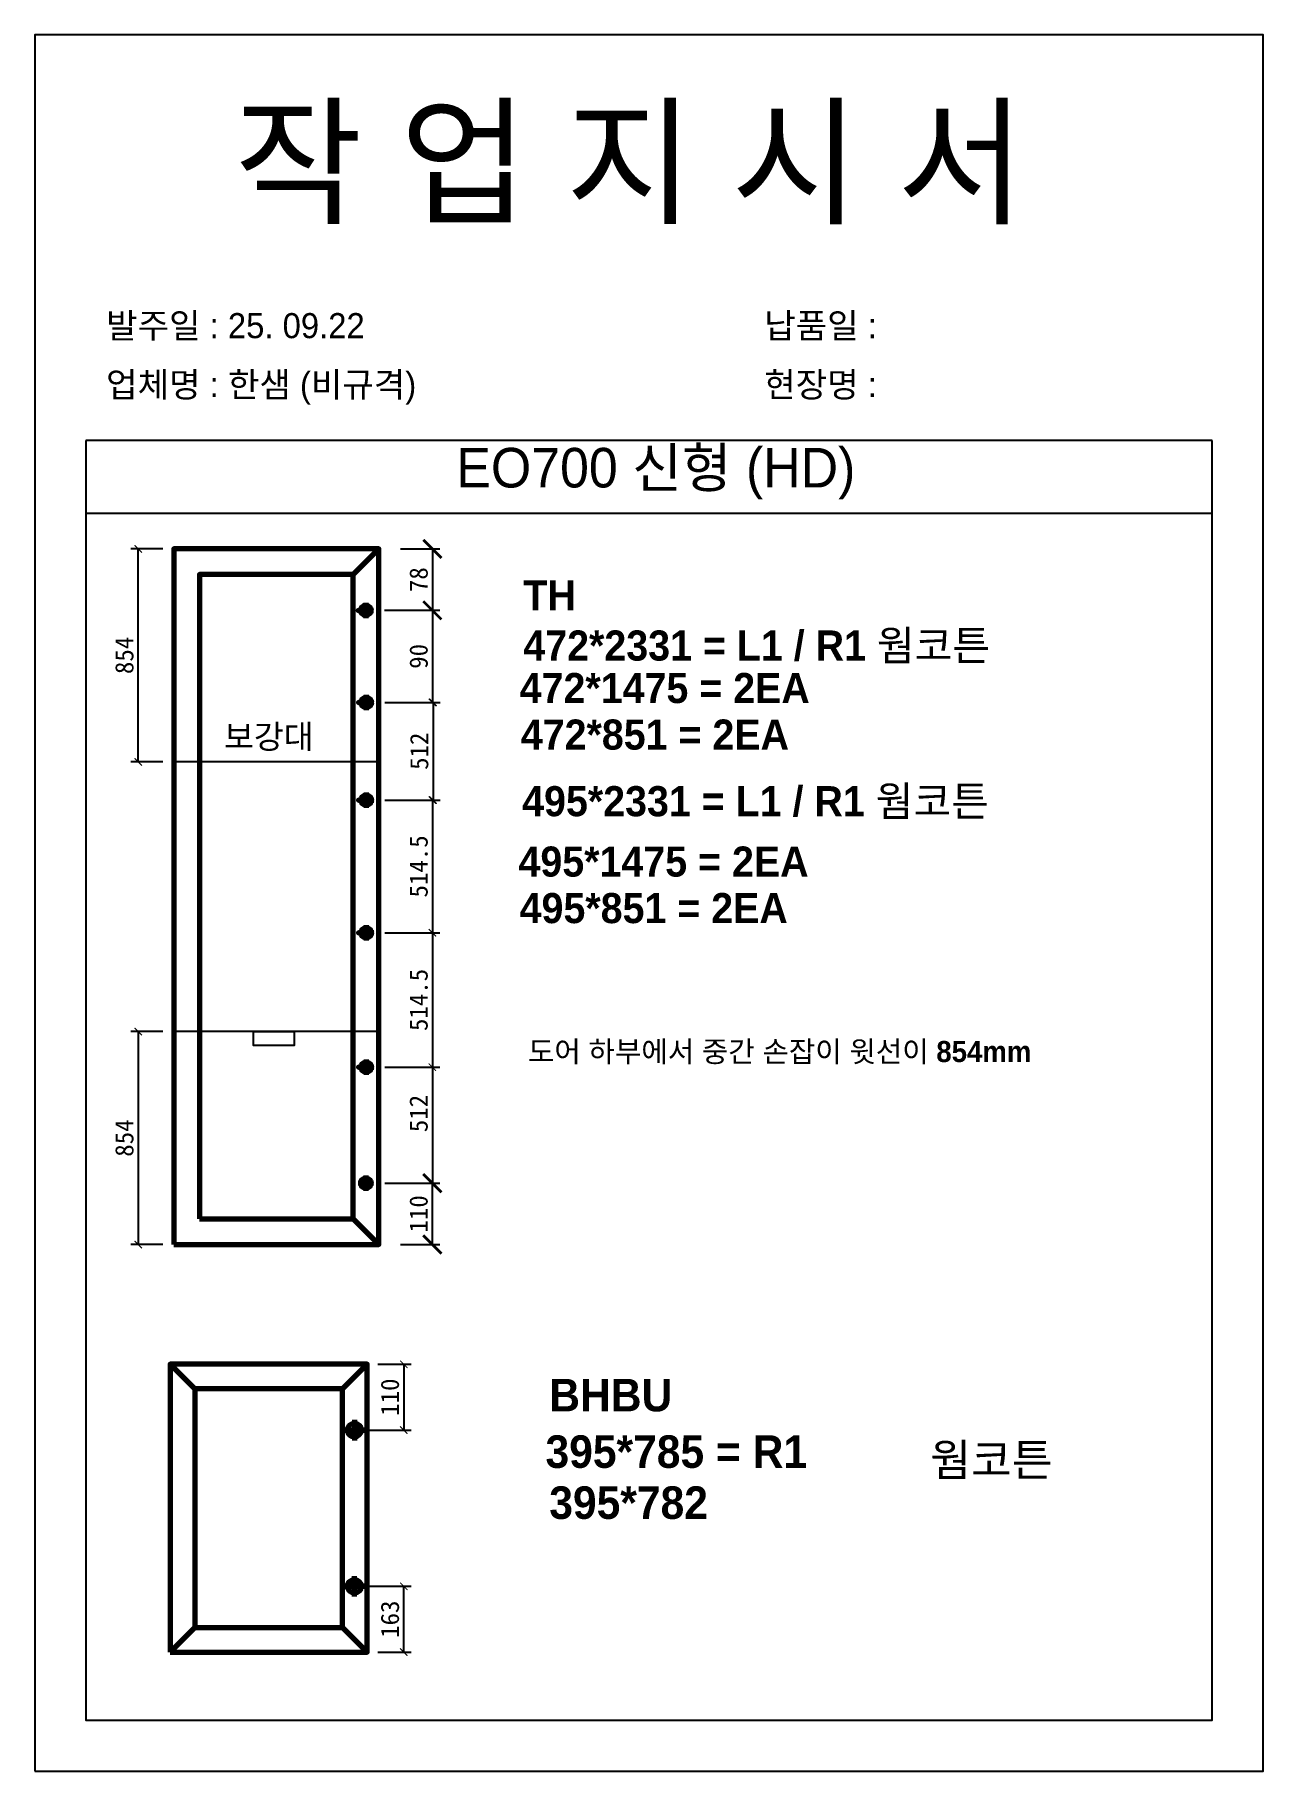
# Model space of a CAD drawing. Header units: millimetres. Extents: x -44117 to 256353, y -2095463 to 65325.
# Drawn here: x 113067 to 114747, y -337554 to -335178 of the extents above; entities that cross this region are included whole.
import ezdxf

# ---------------------------------------------------------------- set-up
doc = ezdxf.new("R2010")
doc.units = ezdxf.units.MM
doc.header["$LTSCALE"] = 10
doc.layers.add('Layer1', color=7, linetype='Continuous', lineweight=70)
doc.styles.add('MtX_Gulim', font='')
doc.styles.get('MtX_Gulim').set_extended_font_data('Gulim', bold=True)
doc.dimstyles.new('ISO-25', dxfattribs={"dimtxt": 2.5, "dimasz": 2.5, "dimexe": 1, "dimexo": 1, "dimtad": 1, "dimtxsty": 'Standard', "dimblk": 'ARCHTICK', "dimcen": 2.5, "dimadec": 0, "dimazin": 0, "dimtfac": 1, "dimtmove": 0, "dimatfit": 3, "dimfxl": 0, "dimarcsym": 0})

msp = doc.modelspace()

# ---------------------------------------------------------------- texts
at = {"linetype": 'Continuous', "style": 'MtX_Gulim'}
for s, p in [('BHBU', (113770.78182, -337061.62355)), ('395*785 = R1', (113765.62393, -337138.93304)), ('웜코튼', (114291.64738, -337150.38809))]:
    msp.add_text(s, height=44.508282, dxfattribs=at).set_placement(p)
at = {"color": 242, "linetype": 'Continuous', "true_color": 0xcd2027, "style": 'MtX_Gulim'}
msp.add_text('395*782', height=44.508282, dxfattribs=at).set_placement((113770.78182, -337208.74118))
at = {"attachment_point": 1}
for s, width, gutter_width, heights, insert, char_height in [('{\\fGulim|b0|i0|c129|p50;작 업 지 시 서}', 3307.3198183, 12.5, [-155.84554], (113339.96235, -335282.21556), 140), ('{\\fGulim|b0|i0|c129|p50;발주일 : 25. 09.22}', 3307.3198183, 12.5, [34.50412], (113164.753, -335558.93598), 34.3), ('{\\fGulim|b0|i0|c129|p50;납품일 : }', 3307.3198183, 12.5, [37.67976], (114064.73098, -335558.93598), 34.3), ('{\\fGulim|b0|i0|c129|p50;업체명 : 한샘 (비규격)}', 3307.3198183, 12.5, [36.11279], (113164.753, -335639.59216), 34.3), ('{\\fGulim|b0|i0|c129|p50;현장명 : }', 3307.3198183, 12.5, [-38.2735], (114064.73098, -335639.59216), 34.3), ('{\\fGulim|b0|i0|c129|p50;EO700 신형 (HD)}', 5224.9748335, 19.74777, [57.05176], (113643.70442, -335743.35711), 54.1878762), ('{\\fGulim|b1|i0|c129|p50;TH\\P472*2331 = L1 / R1 웜코튼}', 2645.8558546, 10, [1247.94849], (113735.34251, -335924.53035), 41.16), ('{\\f굴림|b0|i0|c129|p50;보강대}', 1745.4834855, 162.5, [-36.26498], (113326.04366, -336122.2403), 32.5), ('{\\fGulim|b1|i0|c129|p50;495*2331 = L1 / R1 웜코튼}', 2645.8558546, 10, [1247.94849], (113733.70509, -336206.16559), 41.16), ('{\\fGulim|b1|i0|c129|p50;도어 하부에서 중간 손잡이 윗선이 854mm}', 1852.0990982, 7, [873.56394], (113741.57694, -336554.91446), 28.812)]:
    msp.add_mtext_dynamic_manual_height_columns(s, width=width, gutter_width=gutter_width, heights=heights, dxfattribs=dict(at, insert=insert, char_height=char_height))
at = {"color": 242, "true_color": 0xcd2027, "char_height": 41.16, "attachment_point": 1}
for s, insert in [('{\\fGulim|b1|i0|c129|p50;472*1475 = 2EA}', (113730.35347, -336051.3553)), ('{\\fGulim|b1|i0|c129|p50;472*851 = 2EA}', (113731.89281, -336115.01302)), ('{\\fGulim|b1|i0|c129|p50;495*1475 = 2EA}', (113728.71606, -336288.78035)), ('{\\fGulim|b1|i0|c129|p50;495*851 = 2EA}', (113730.25539, -336352.43807))]:
    msp.add_mtext_dynamic_manual_height_columns(s, width=2645.8558546, gutter_width=10, heights=[1247.94849], dxfattribs=dict(at, insert=insert))

# ---------------------------------------------------------------- blocks, each defined once
blk = doc.blocks.new('_ArchTick')
at = {"color": 0, "linetype": 'ByBlock', "const_width": 0.15}
blk.add_lwpolyline([(-0.5, -0.5), (0.5, 0.5)], dxfattribs=at)
blk = doc.blocks.new('*D3419')
at = {"color": 0, "lineweight": -2}
for p, q in [((113560.5, -336749.4), (113620.9, -336749.4)), ((113610.9, -336833.4), (113610.9, -336749.4)), ((113567.5, -336833.4), (113620.9, -336833.4))]:
    blk.add_line(p, q, dxfattribs=at)
at = {"layer": 'Defpoints', "color": 0}
for p in [(113530.5, -336749.4), (113610.9, -336749.4), (113537.5, -336833.4)]:
    blk.add_point(p, dxfattribs=at)
at = {"color": 0, "lineweight": -2, "xscale": 25, "yscale": 25, "zscale": 25}
for p, rotation in [((113610.9, -336749.4), 90), ((113610.9, -336833.4), 270)]:
    blk.add_blockref('_ArchTick', p, dxfattribs=dict(at, rotation=rotation))
at = {"color": 0, "insert": (113592.2, -336791.4), "char_height": 25, "attachment_point": 5, "rotation": 90}
blk.add_mtext('110', dxfattribs=at)
blk = doc.blocks.new('*D3420')
at = {"color": 0, "lineweight": -2}
for p, q in [((113567.5, -335881.6), (113620.9, -335881.6)), ((113610.9, -335881.6), (113610.9, -335965.6)), ((113560.5, -335965.6), (113620.9, -335965.6))]:
    blk.add_line(p, q, dxfattribs=at)
at = {"layer": 'Defpoints', "color": 0}
for p in [(113537.5, -335881.6), (113530.5, -335965.6), (113610.9, -335965.6)]:
    blk.add_point(p, dxfattribs=at)
at = {"color": 0, "lineweight": -2, "xscale": 25, "yscale": 25, "zscale": 25}
for p, rotation in [((113610.9, -335881.6), 90), ((113610.9, -335965.6), 270)]:
    blk.add_blockref('_ArchTick', p, dxfattribs=dict(at, rotation=rotation))
at = {"color": 0, "insert": (113592.2, -335923.6), "char_height": 25, "attachment_point": 5, "rotation": 90}
blk.add_mtext('78', dxfattribs=at)
blk = doc.blocks.new('*D3421')
at = {"color": 0, "lineweight": -2}
for p, q in [((113545.5, -335965.6), (113620.9, -335965.6)), ((113610.9, -335965.6), (113610.9, -336091.6)), ((113546, -336091.6), (113620.9, -336091.6))]:
    blk.add_line(p, q, dxfattribs=at)
at = {"layer": 'Defpoints', "color": 0}
for p in [(113530.5, -335965.6), (113531, -336091.6), (113610.9, -336091.6)]:
    blk.add_point(p, dxfattribs=at)
at = {"color": 0, "lineweight": -2, "xscale": 10, "yscale": 10, "zscale": 10}
for p, rotation in [((113610.9, -335965.6), 90), ((113610.9, -336091.6), 270)]:
    blk.add_blockref('_ArchTick', p, dxfattribs=dict(at, rotation=rotation))
at = {"color": 0, "insert": (113592.2, -336028.6), "char_height": 25, "attachment_point": 5, "rotation": 90}
blk.add_mtext('90', dxfattribs=at)
blk = doc.blocks.new('*D3422')
at = {"color": 0, "lineweight": -2}
for p, q in [((113546, -336091.6), (113621.8, -336091.6)), ((113611.8, -336091.6), (113611.8, -336225.2)), ((113546, -336225.2), (113621.8, -336225.2))]:
    blk.add_line(p, q, dxfattribs=at)
at = {"layer": 'Defpoints', "color": 0}
for p in [(113531, -336091.6), (113531, -336225.2), (113611.8, -336225.2)]:
    blk.add_point(p, dxfattribs=at)
at = {"color": 0, "lineweight": -2, "xscale": 10, "yscale": 10, "zscale": 10}
for p, rotation in [((113611.8, -336091.6), 90), ((113611.8, -336225.2), 270)]:
    blk.add_blockref('_ArchTick', p, dxfattribs=dict(at, rotation=rotation))
at = {"color": 0, "insert": (113593, -336158.4), "char_height": 25, "attachment_point": 5, "rotation": 90}
blk.add_mtext('512', dxfattribs=at)
blk = doc.blocks.new('*D3423')
at = {"color": 0, "lineweight": -2}
for p, q in [((113546, -336225.2), (113620.9, -336225.2)), ((113610.9, -336225.2), (113610.9, -336406.7)), ((113546, -336406.7), (113620.9, -336406.7))]:
    blk.add_line(p, q, dxfattribs=at)
at = {"layer": 'Defpoints', "color": 0}
for p in [(113531, -336225.2), (113531, -336406.7), (113610.9, -336406.7)]:
    blk.add_point(p, dxfattribs=at)
at = {"color": 0, "lineweight": -2, "xscale": 10, "yscale": 10, "zscale": 10}
for p, rotation in [((113610.9, -336225.2), 90), ((113610.9, -336406.7), 270)]:
    blk.add_blockref('_ArchTick', p, dxfattribs=dict(at, rotation=rotation))
at = {"color": 0, "insert": (113592.2, -336316), "char_height": 25, "attachment_point": 5, "rotation": 90}
blk.add_mtext('514.5', dxfattribs=at)
blk = doc.blocks.new('*D3424')
at = {"color": 0, "lineweight": -2}
for p, q in [((113546, -336406.7), (113620.9, -336406.7)), ((113610.9, -336406.7), (113610.9, -336590.7)), ((113546, -336590.7), (113620.9, -336590.7))]:
    blk.add_line(p, q, dxfattribs=at)
at = {"layer": 'Defpoints', "color": 0}
for p in [(113531, -336406.7), (113531, -336590.7), (113610.9, -336590.7)]:
    blk.add_point(p, dxfattribs=at)
at = {"color": 0, "lineweight": -2, "xscale": 10, "yscale": 10, "zscale": 10}
for p, rotation in [((113610.9, -336406.7), 90), ((113610.9, -336590.7), 270)]:
    blk.add_blockref('_ArchTick', p, dxfattribs=dict(at, rotation=rotation))
at = {"color": 0, "insert": (113592.2, -336498.7), "char_height": 25, "attachment_point": 5, "rotation": 90}
blk.add_mtext('514.5', dxfattribs=at)
blk = doc.blocks.new('*D3425')
at = {"color": 0, "lineweight": -2}
for p, q in [((113546, -336590.7), (113620.9, -336590.7)), ((113610.9, -336590.7), (113610.9, -336749.4)), ((113546, -336749.4), (113620.9, -336749.4))]:
    blk.add_line(p, q, dxfattribs=at)
at = {"layer": 'Defpoints', "color": 0}
for p in [(113531, -336590.7), (113531, -336749.4), (113610.9, -336749.4)]:
    blk.add_point(p, dxfattribs=at)
at = {"color": 0, "lineweight": -2, "xscale": 10, "yscale": 10, "zscale": 10}
for p, rotation in [((113610.9, -336590.7), 90), ((113610.9, -336749.4), 270)]:
    blk.add_blockref('_ArchTick', p, dxfattribs=dict(at, rotation=rotation))
at = {"color": 0, "insert": (113592.2, -336654.1), "char_height": 25, "attachment_point": 5, "rotation": 90}
blk.add_mtext('512', dxfattribs=at)
blk = doc.blocks.new('*D3426')
at = {"color": 0, "lineweight": -2}
for p, q in [((113242.5, -336542), (113198.6, -336542)), ((113208.6, -336542), (113208.6, -336833.4)), ((113242.5, -336833.4), (113198.6, -336833.4))]:
    blk.add_line(p, q, dxfattribs=at)
at = {"layer": 'Defpoints', "color": 0}
for p in [(113257.5, -336542), (113208.6, -336833.4), (113257.5, -336833.4)]:
    blk.add_point(p, dxfattribs=at)
at = {"color": 0, "lineweight": -2, "xscale": 10, "yscale": 10, "zscale": 10}
for p, rotation in [((113208.6, -336542), 90), ((113208.6, -336833.4), 270)]:
    blk.add_blockref('_ArchTick', p, dxfattribs=dict(at, rotation=rotation))
at = {"color": 0, "insert": (113189.8, -336687.7), "char_height": 25, "attachment_point": 5, "rotation": 90}
blk.add_mtext('854', dxfattribs=at)
blk = doc.blocks.new('*D3427')
at = {"color": 0, "lineweight": -2}
for p, q in [((113242.5, -335881.6), (113198.6, -335881.6)), ((113208.6, -336173), (113208.6, -335881.6)), ((113242.5, -336173), (113198.6, -336173))]:
    blk.add_line(p, q, dxfattribs=at)
at = {"layer": 'Defpoints', "color": 0}
for p in [(113208.6, -335881.6), (113257.5, -335881.6), (113257.5, -336173)]:
    blk.add_point(p, dxfattribs=at)
at = {"color": 0, "lineweight": -2, "xscale": 10, "yscale": 10, "zscale": 10}
for p, rotation in [((113208.6, -335881.6), 90), ((113208.6, -336173), 270)]:
    blk.add_blockref('_ArchTick', p, dxfattribs=dict(at, rotation=rotation))
at = {"color": 0, "insert": (113189.8, -336027.3), "char_height": 25, "attachment_point": 5, "rotation": 90}
blk.add_mtext('854', dxfattribs=at)
blk = doc.blocks.new('*D3436')
at = {"color": 0, "lineweight": -2}
for p, q in [((113536.5, -336997.2), (113581.8, -336997.2)), ((113571.8, -336997.2), (113571.8, -337087.3)), ((113519.3, -337087.3), (113581.8, -337087.3))]:
    blk.add_line(p, q, dxfattribs=at)
at = {"layer": 'Defpoints', "color": 0}
for p in [(113521.5, -336997.2), (113504.3, -337087.3), (113571.8, -337087.3)]:
    blk.add_point(p, dxfattribs=at)
at = {"color": 0, "lineweight": -2, "xscale": 10, "yscale": 10, "zscale": 10}
for p, rotation in [((113571.8, -336997.2), 90), ((113571.8, -337087.3), 270)]:
    blk.add_blockref('_ArchTick', p, dxfattribs=dict(at, rotation=rotation))
at = {"color": 0, "insert": (113553, -337042.2), "char_height": 25, "attachment_point": 5, "rotation": 90}
blk.add_mtext('110', dxfattribs=at)
blk = doc.blocks.new('*D3437')
at = {"color": 0, "lineweight": -2}
for p, q in [((113519.3, -337301), (113581.8, -337301)), ((113571.8, -337391.1), (113571.8, -337301)), ((113536.5, -337391.1), (113581.8, -337391.1))]:
    blk.add_line(p, q, dxfattribs=at)
at = {"layer": 'Defpoints', "color": 0}
for p in [(113504.3, -337301), (113571.8, -337301), (113521.5, -337391.1)]:
    blk.add_point(p, dxfattribs=at)
at = {"color": 0, "lineweight": -2, "xscale": 10, "yscale": 10, "zscale": 10}
for p, rotation in [((113571.8, -337301), 90), ((113571.8, -337391.1), 270)]:
    blk.add_blockref('_ArchTick', p, dxfattribs=dict(at, rotation=rotation))
at = {"color": 0, "insert": (113553, -337346), "char_height": 25, "attachment_point": 5, "rotation": 90}
blk.add_mtext('163', dxfattribs=at)

# ---------------------------------------------------------------- dimensions: what is measured, and where the dimension line sits
for base, p1, p2, angle, text, override, picture, middle in [((113610.93896, -335965.62534), (113537.54724, -335881.62534), (113530.54724, -335965.62534), 90, '78', {"dimscale": 10, "dimexo": 3, "dimtxsty": 'Standard'}, '*D3420', (113592.18896, -335923.62534)), ((113208.56217, -335881.62534), (113257.54724, -336172.96585), (113257.54724, -335881.62534), 270, '854', {"dimscale": 10, "dimasz": 1, "dimexo": 1.5, "dimtxsty": 'Standard'}, '*D3427', (113189.81217, -336027.2956)), ((113610.93896, -336091.62534), (113530.54724, -335965.62534), (113530.97927, -336091.62534), 90, '90', {"dimscale": 10, "dimasz": 1, "dimexo": 1.5, "dimtxsty": 'Standard'}, '*D3421', (113592.18896, -336028.62534)), ((113208.56217, -336833.36861), (113257.54724, -336542.02811), (113257.54724, -336833.36861), 90, '854', {"dimscale": 10, "dimasz": 1, "dimexo": 1.5, "dimtxsty": 'Standard'}, '*D3426', (113189.81217, -336687.69836)), ((113610.93896, -336749.36861), (113537.54724, -336833.36861), (113530.54724, -336749.36861), 90, '110', {"dimscale": 10, "dimexo": 3, "dimtxsty": 'Standard'}, '*D3419', (113592.18896, -336791.36861)), ((113571.76862, -337087.30703), (113521.53571, -336997.17234), (113504.34747, -337087.30703), 90, '110', {"dimscale": 10, "dimasz": 1, "dimexo": 1.5, "dimtxsty": 'Standard'}, '*D3436', (113553.01862, -337042.23968)), ((113571.76862, -337300.96462), (113521.53571, -337391.0993), (113504.34747, -337300.96462), 270, '163', {"dimscale": 10, "dimasz": 1, "dimexo": 1.5, "dimtxsty": 'Standard'}, '*D3437', (113553.01862, -337346.03196))]:
    dim = msp.add_linear_dim(base=base, p1=p1, p2=p2, angle=angle, text=text, dimstyle='ISO-25', override=override)
    dim.commit()
    dim.dimension.update_dxf_attribs({"geometry": picture, "text_midpoint": middle})
for base, p1, p2, text, override, picture, middle in [((113611.76787, -336225.19632), (113530.97927, -336091.62534), (113530.97927, -336225.19632), '512', {"dimscale": 10, "dimasz": 1, "dimexo": 1.5, "dimtxsty": 'Standard'}, '*D3422', (113611.76787, -336158.41083)), ((113610.93896, -336406.71185), (113530.97927, -336225.19632), (113530.97927, -336406.71185), '514.5', {"dimscale": 10, "dimasz": 1, "dimexo": 1.5, "dimtxsty": 'Standard', "dimtmove": 1}, '*D3423', (113610.93896, -336315.95408)), ((113610.93896, -336590.65515), (113530.97927, -336406.71185), (113530.97927, -336590.65515), '514.5', {"dimscale": 10, "dimasz": 1, "dimexo": 1.5, "dimtxsty": 'Standard', "dimtmove": 1}, '*D3424', (113610.93896, -336498.6835)), ((113610.93896, -336749.36861), (113530.97927, -336590.65515), (113530.97927, -336749.36861), '512', {"dimscale": 10, "dimasz": 1, "dimexo": 1.5, "dimtxsty": 'Standard'}, '*D3425', (113610.93896, -336654.13749))]:
    dim = msp.add_linear_dim(base=base, p1=p1, p2=p2, angle=90, text=text, dimstyle='ISO-25', override=override)
    dim.commit()
    dim.dimension.update_dxf_attribs({"geometry": picture, "text_midpoint": middle, "dimtype": 160})

# ---------------------------------------------------------------- linework, layer by layer
for p, q in [((114677.15575, -335733.22277), (113137.15575, -335733.22277)), ((114677.15575, -335833.22277), (113137.15575, -335833.22277)), ((113537.54724, -336172.96585), (113257.54724, -336172.96585)), ((113537.54724, -336542.02811), (113257.54724, -336542.02811))]:
    msp.add_line(p, q)
for points in [[(113067.15575, -337554.05305), (114747.15575, -337554.05305), (114747.15575, -335178.05305), (113067.15575, -335178.05305)], [(113366.17695, -336542.02811), (113422.13849, -336542.02811), (113422.13849, -336561.25395), (113366.17695, -336561.25395)]]:
    msp.add_lwpolyline(points, close=True)
msp.add_lwpolyline([(113137.15575, -335733.22277), (113137.15575, -337484.05305), (114677.15575, -337484.05305), (114677.15575, -335733.22277)])
at = {"layer": 'Layer1'}
for p, q in [((113502.54724, -335916.62534), (113537.54724, -335881.62534)), ((113520.04724, -335955.12534), (113520.04724, -335976.12534)), ((113520.47927, -336081.12534), (113520.47927, -336102.12534)), ((113520.47927, -336214.69632), (113520.47927, -336235.69632)), ((113520.47927, -336396.21185), (113520.47927, -336417.21185)), ((113520.47927, -336580.15515), (113520.47927, -336601.15515)), ((113530.54724, -336749.36861), (113509.54724, -336749.36861)), ((113520.04724, -336738.86861), (113520.04724, -336759.86861)), ((113537.54724, -336833.36861), (113502.54724, -336798.36861)), ((113285.94626, -337030.82798), (113252.29062, -336997.17234)), ((113487.88008, -337030.82798), (113521.53571, -336997.17234)), ((113504.34747, -337073.31768), (113504.34747, -337101.29637)), ((113504.34747, -337314.95396), (113504.34747, -337286.97527)), ((113252.29062, -337391.0993), (113285.94626, -337357.44367)), ((113521.53571, -337391.0993), (113487.88008, -337357.44367)), ((113487.88008, -337357.44367), (113521.53571, -337391.0993))]:
    msp.add_line(p, q, dxfattribs=at)
for points in [[(113257.54724, -336833.36861), (113537.54724, -336833.36861), (113537.54724, -335881.62534), (113257.54724, -335881.62534)], [(113292.54724, -336798.36861), (113502.54724, -336798.36861), (113502.54724, -335916.62534), (113292.54724, -335916.62534)], [(113530.54724, -335965.62534), (113509.54724, -335965.62534)], [(113530.97927, -336091.62534), (113509.97927, -336091.62534)], [(113530.97927, -336225.19632), (113509.97927, -336225.19632)], [(113530.97927, -336406.71185), (113509.97927, -336406.71185)], [(113530.97927, -336590.65515), (113509.97927, -336590.65515)], [(113252.29062, -337391.0993), (113521.53571, -337391.0993), (113521.53571, -336997.17234), (113252.29062, -336997.17234)], [(113285.94626, -337357.44367), (113487.88008, -337357.44367), (113487.88008, -337030.82798), (113285.94626, -337030.82798)], [(113518.33681, -337087.30703), (113490.35812, -337087.30703)], [(113518.33681, -337300.96462), (113490.35812, -337300.96462)]]:
    msp.add_lwpolyline(points, close=True, dxfattribs=at)
for centre, radius in [((113520.04724, -335965.62534), 7), ((113520.47927, -336091.62534), 7), ((113520.47927, -336225.19632), 7), ((113520.47927, -336406.71185), 7), ((113520.47927, -336590.65515), 7), ((113520.04724, -336749.36861), 7), ((113504.34747, -337087.30703), 9.32623), ((113504.34747, -337300.96462), 9.32623)]:
    msp.add_circle(centre, radius, dxfattribs=at)

msp.set_redraw_order([(e.dxf.handle, doc.entitydb.next_handle()) for e in msp.query("TEXT MTEXT ATTDEF DIMENSION ARC_DIMENSION")])  # texts and dimensions are drawn at this point

doc.saveas('drawing.dxf')
